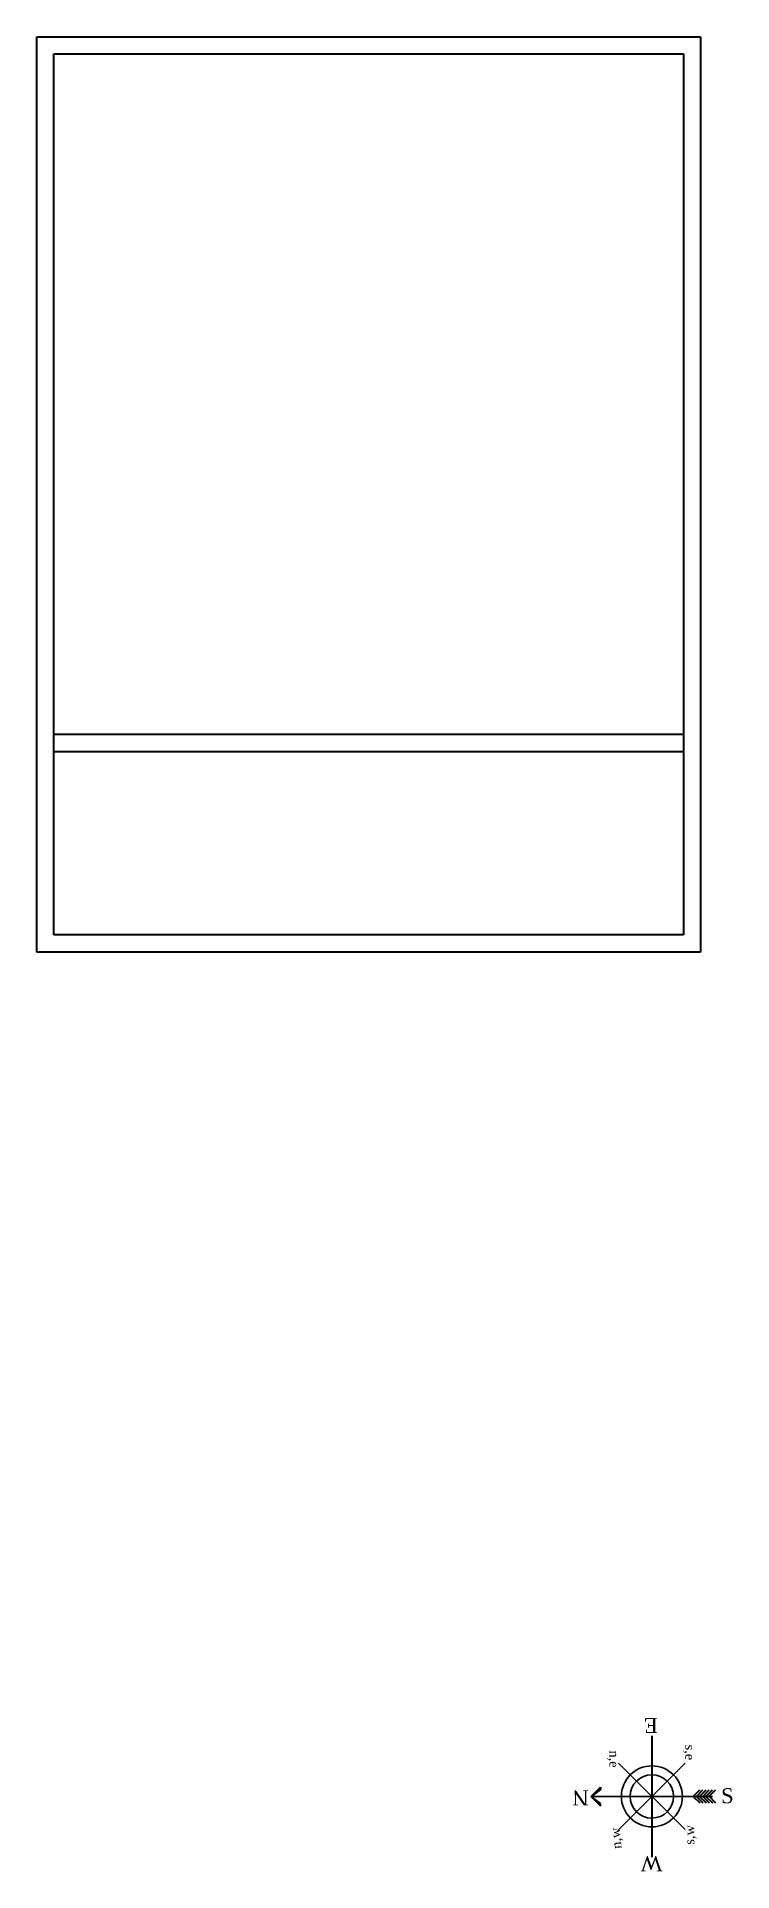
# Model space of a CAD drawing. Header units: millimetres. Extents: x -6808 to 215771, y -89660 to -16303.
# Drawn here: x 101669 to 102033, y -56511 to -55549 of the extents above; entities that cross this region are included whole.
import ezdxf

# ---------------------------------------------------------------- set-up
doc = ezdxf.new("R2010")
doc.units = ezdxf.units.MM
doc.linetypes.add('DASHED', pattern=[0.75, 0.5, -0.25])
doc.layers.get('0').update_dxf_attribs({"color": 8})
doc.layers.add('Projection', color=190, linetype='DASHED', lineweight=25)
doc.layers.add('wall', color=7, linetype='Continuous', lineweight=35)
doc.styles.get("Standard").update_dxf_attribs({"font": 'times.ttf'})

msp = doc.modelspace()

# ---------------------------------------------------------------- texts
for s, height, rotation, p in [('E', 7.912, 180.070059, (101994.294, -56430.603)), ('n,e', 4.999, 270.070059, (101968.921, -56447.641)), ('s,e', 4.999, 270.070059, (102008.694, -56444.589)), ('S', 7.912, 0.070059, (102027.445, -56475.373)), ('n,w', 4.999, 95.294842, (101975.347, -56499.055)), ('s,w', 4.999, 90.070059, (102013.424, -56497.07)), ('W', 7.912, 180.070059, (101996.68, -56503.114))]:
    msp.add_text(s, height=height, rotation=rotation).set_placement(p)
at = {"layer": 'Projection', "color": 1}
msp.add_text('N', height=7.912, rotation=180.070059, dxfattribs=at).set_placement((101958.161, -56468.516))

# ---------------------------------------------------------------- linework, layer by layer
at = {"lineweight": -3}
for p, q in [((102008.663, -56489.185), (101973.725, -56454.333)), ((102008.62, -56454.291), (101973.768, -56489.228))]:
    msp.add_line(p, q, dxfattribs=at)
at = {"ltscale": 0.2}
for major_axis in [(11.322, -11.294), (8.058, -8.038)]:
    msp.add_ellipse((101991.194, -56471.759), major_axis=major_axis, ratio=1, start_param=3.9269908, end_param=10.2101761, dxfattribs=at)
at = {"layer": 'wall'}
for p, q in [((101668.737, -55548.968), (102016.737, -55548.968)), ((101668.737, -56028.968), (101668.737, -55548.968)), ((102016.737, -55548.968), (102016.737, -56028.968)), ((101677.737, -55557.968), (102007.737, -55557.968)), ((101677.737, -56019.968), (101677.737, -55557.968)), ((102007.737, -55557.968), (102007.737, -56019.968)), ((102007.737, -55914.968), (101677.737, -55914.968)), ((102007.737, -55923.968), (101677.737, -55923.968)), ((102007.737, -56019.968), (101677.737, -56019.968)), ((102016.737, -56028.968), (101668.737, -56028.968))]:
    msp.add_line(p, q, dxfattribs=at)
at = {"layer": 'wall', "ltscale": 60}
for p, q in [((101991.155, -56439.934), (101991.233, -56503.585)), ((101959.368, -56471.798), (101964.298, -56466.856)), ((101964.3, -56468.184), (101959.368, -56471.798)), ((101959.368, -56471.798), (102023.02, -56471.72)), ((101959.368, -56471.798), (101964.311, -56476.728)), ((101964.309, -56475.401), (101959.368, -56471.798)), ((101964.298, -56466.856), (101964.3, -56468.184)), ((102012.87, -56471.733), (102016.307, -56468.287)), ((102012.87, -56471.733), (102016.315, -56475.17)), ((102014.529, -56471.731), (102017.966, -56468.285)), ((102014.529, -56471.731), (102017.975, -56475.168)), ((102016.189, -56471.729), (102019.626, -56468.283)), ((102016.189, -56471.729), (102019.634, -56475.166)), ((102017.848, -56471.727), (102021.285, -56468.281)), ((102017.848, -56471.727), (102021.294, -56475.164)), ((102019.508, -56471.725), (102022.945, -56468.279)), ((102019.508, -56471.725), (102022.953, -56475.162)), ((102021.167, -56471.723), (102024.604, -56468.277)), ((102021.167, -56471.723), (102024.613, -56475.16)), ((101964.311, -56476.728), (101964.309, -56475.401))]:
    msp.add_line(p, q, dxfattribs=at)

msp.set_redraw_order([(e.dxf.handle, doc.entitydb.next_handle()) for e in msp.query("TEXT MTEXT ATTDEF DIMENSION ARC_DIMENSION")])  # texts and dimensions are drawn at this point

doc.saveas('drawing.dxf')
